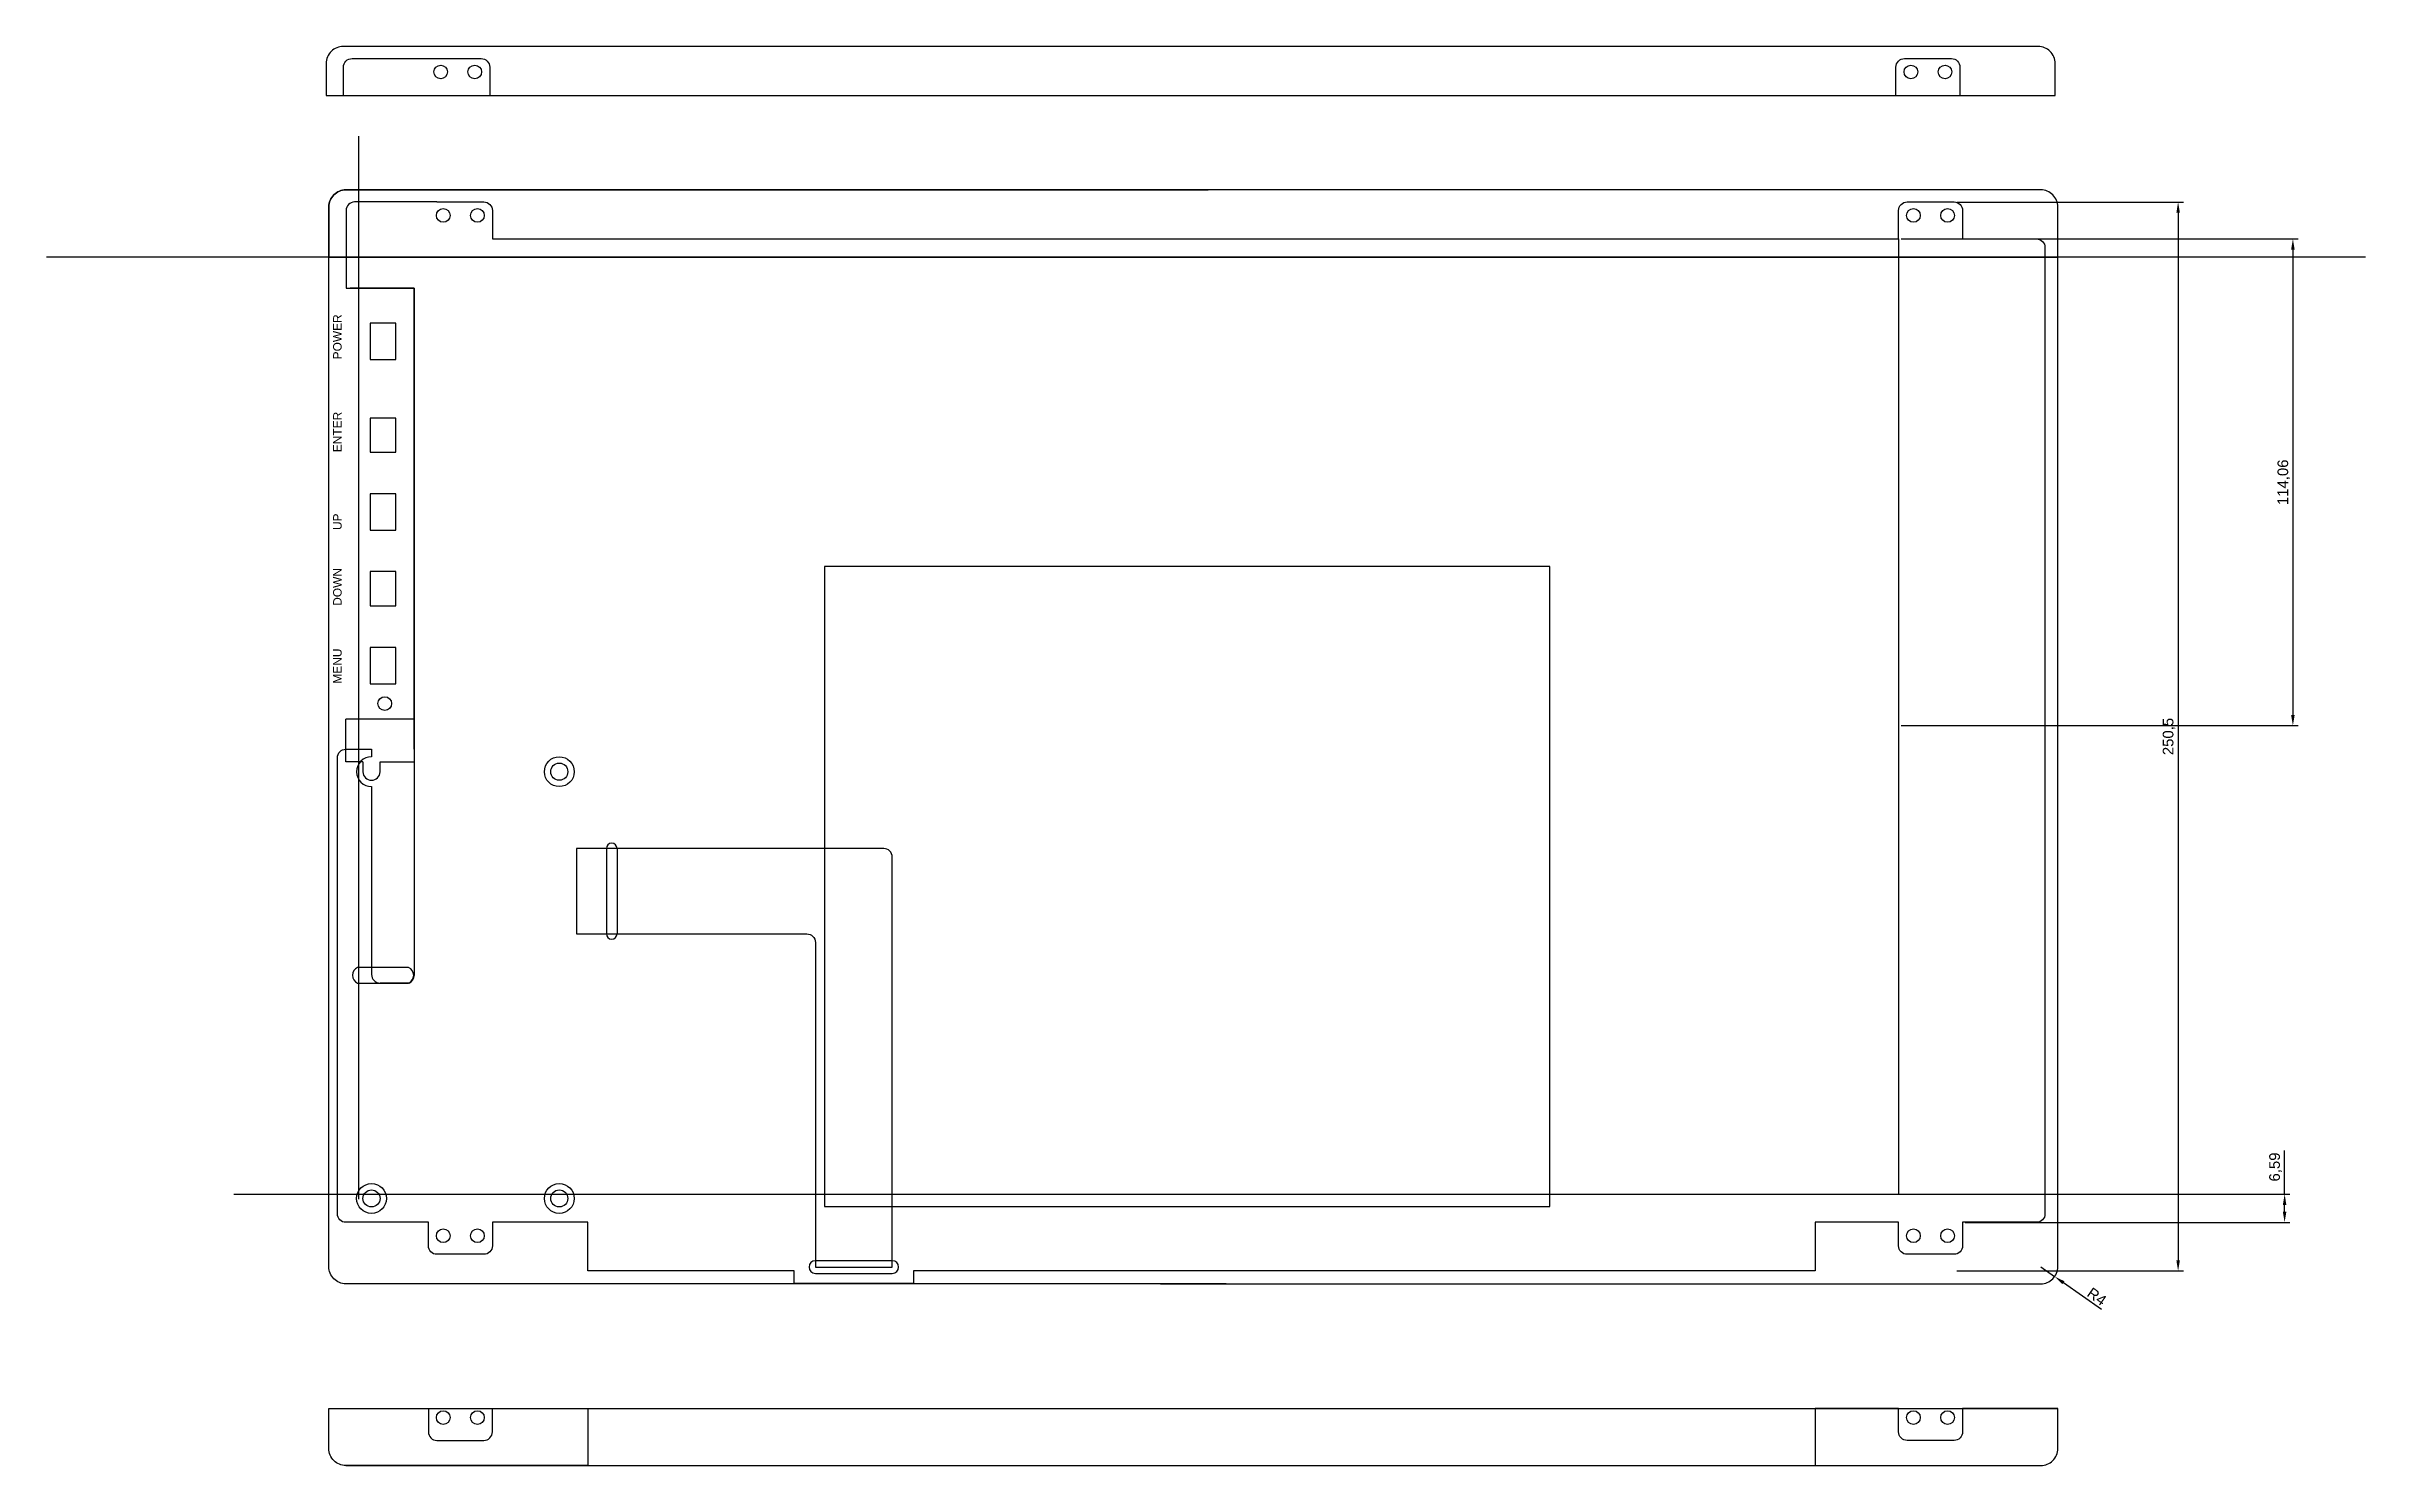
# Model space of a CAD drawing. Header units: millimetres. Extents: x -1635 to 5442, y -1125 to 1353.
# Drawn here: x 2054 to 2597, y -771 to -439 of the extents above; entities that cross this region are included whole.
import ezdxf

# ---------------------------------------------------------------- set-up
doc = ezdxf.new("R2010")
doc.units = ezdxf.units.MM
doc.styles.get("Standard").update_dxf_attribs({"font": 'arial.ttf'})
doc.dimstyles.new('ISO-25', dxfattribs={"dimtxt": 2.5, "dimasz": 2.5, "dimexe": 1.25, "dimexo": 0.625, "dimtad": 1, "dimtxsty": 'Standard', "dimcen": 2.5, "dimadec": 0, "dimazin": 0, "dimtfac": 1, "dimtmove": 0, "dimatfit": 3, "dimfxl": 1, "dimarcsym": 0})

msp = doc.modelspace()

# ---------------------------------------------------------------- texts
for s, p in [('POWER', (2122.804, -511.939)), ('ENTER', (2122.804, -533.689)), ('UP', (2122.804, -551.939)), ('DOWN', (2122.804, -569.689)), ('MENU', (2122.804, -587.939))]:
    msp.add_text(s, height=2, rotation=90).set_placement(p)

# ---------------------------------------------------------------- blocks, each defined once
blk = doc.blocks.new('*D53')
at = {"color": 0, "lineweight": -2, "transparency": 16777216}
for p, q in [((2501.24, -475.07), (2554.38, -475.07)), ((2553.13, -477.57), (2553.13, -723.07)), ((2501.24, -725.57), (2554.38, -725.57))]:
    blk.add_line(p, q, dxfattribs=at)
at = {"color": 0, "transparency": 16777216}
for points in [[(2552.72, -477.57), (2553.55, -477.57), (2553.13, -475.07)], [(2552.72, -723.07), (2553.55, -723.07), (2553.13, -725.57)]]:
    blk.add_solid(points, dxfattribs=at)
at = {"layer": 'Defpoints', "color": 0, "transparency": 16777216}
for p in [(2500.62, -475.07), (2500.62, -725.57), (2553.13, -725.57)]:
    blk.add_point(p, dxfattribs=at)
at = {"color": 0, "transparency": 16777216, "insert": (2551.01, -600.32), "char_height": 2.5, "attachment_point": 5, "rotation": 90}
blk.add_mtext('250,5', dxfattribs=at)
blk = doc.blocks.new('*D54')
at = {"color": 0, "lineweight": -2, "transparency": 16777216}
for p, q in [((2520.93, -724.57), (2524.2, -726.87)), ((2535.16, -734.62), (2526.24, -728.32))]:
    blk.add_line(p, q, dxfattribs=at)
at = {"color": 0, "transparency": 16777216}
blk.add_solid([(2526.48, -727.97), (2526, -728.66), (2524.2, -726.87)], dxfattribs=at)
at = {"layer": 'Defpoints', "color": 0, "transparency": 16777216}
for p in [(2520.93, -724.57), (2524.2, -726.87)]:
    blk.add_point(p, dxfattribs=at)
at = {"color": 0, "transparency": 16777216, "insert": (2534.09, -731.56), "char_height": 2.5, "attachment_point": 5, "rotation": 324.7656}
blk.add_mtext('R4', dxfattribs=at)
blk = doc.blocks.new('*D68')
at = {"color": 0, "lineweight": -2, "transparency": 16777216}
for p, q in [((2488.24, -483.72), (2581.28, -483.72)), ((2580.03, -486.22), (2580.03, -595.28)), ((2488.24, -597.78), (2581.28, -597.78))]:
    blk.add_line(p, q, dxfattribs=at)
at = {"color": 0, "transparency": 16777216}
for points in [[(2579.61, -486.22), (2580.44, -486.22), (2580.03, -483.72)], [(2579.61, -595.28), (2580.44, -595.28), (2580.03, -597.78)]]:
    blk.add_solid(points, dxfattribs=at)
at = {"layer": 'Defpoints', "color": 0, "transparency": 16777216}
for p in [(2487.62, -483.72), (2487.62, -597.78), (2580.03, -597.78)]:
    blk.add_point(p, dxfattribs=at)
at = {"color": 0, "transparency": 16777216, "insert": (2577.9, -540.75), "char_height": 2.5, "attachment_point": 5, "rotation": 90}
blk.add_mtext('114,06', dxfattribs=at)
blk = doc.blocks.new('*D71')
at = {"color": 0, "lineweight": -2, "transparency": 16777216}
for p, q in [((2578.09, -707.58), (2578.09, -697.32)), ((2503.24, -707.58), (2579.34, -707.58)), ((2578.09, -711.67), (2578.09, -710.08)), ((2503.24, -714.17), (2579.34, -714.17))]:
    blk.add_line(p, q, dxfattribs=at)
at = {"color": 0, "transparency": 16777216}
for points in [[(2577.67, -710.08), (2578.5, -710.08), (2578.09, -707.58)], [(2577.67, -711.67), (2578.5, -711.67), (2578.09, -714.17)]]:
    blk.add_solid(points, dxfattribs=at)
at = {"layer": 'Defpoints', "color": 0, "transparency": 16777216}
for p in [(2502.62, -707.58), (2578.09, -707.58), (2502.62, -714.17)]:
    blk.add_point(p, dxfattribs=at)
at = {"color": 0, "transparency": 16777216, "insert": (2575.96, -701.2), "char_height": 2.5, "attachment_point": 5, "rotation": 90}
blk.add_mtext('6,59', dxfattribs=at)

# ---------------------------------------------------------------- dimensions: what is measured, and where the dimension line sits
for base, p1, p2, picture, middle in [((2553.132, -725.565), (2500.619, -475.065), (2500.619, -725.565), '*D53', (2551.005, -600.315)), ((2580.028, -597.775), (2487.619, -483.715), (2487.619, -597.775), '*D68', (2577.901, -540.745)), ((2578.087833403, -707.580139598), (2502.619100418, -714.165139598), (2502.619100418, -707.580139598), '*D71', (2575.960445954, -701.198829912))]:
    dim = msp.add_linear_dim(base=base, p1=p1, p2=p2, angle=90, dimstyle='ISO-25')
    dim.commit()
    dim.dimension.update_dxf_attribs({"geometry": picture, "text_midpoint": middle})
dim = msp.add_radius_dim(center=(2520.934, -724.565), mpoint=(2524.201, -726.873), dimstyle='ISO-25')
dim.commit()
dim.dimension.update_dxf_attribs({"geometry": '*D54', "text_midpoint": (2533.012, -733.096), "dimtype": 164})

# ---------------------------------------------------------------- linework, layer by layer
for p, q in [((2119.191, -450.098), (2524.321, -450.098)), ((2157.579, -450.098), (2487, -450.098)), ((2126.824, -708.745), (2126.824, -459.65)), ((2123.85, -477.065), (2123.85, -495.289)), ((2145.119, -475.065), (2125.85, -475.065)), ((2597.066, -487.97), (2053.615, -487.97)), ((2119.804, -487.97), (2524.934, -487.97)), ((2487.619, -483.715), (2487.619, -597.775)), ((2487.619, -487.97), (2487.619, -707.58)), ((2123.85, -495.289), (2139.804, -495.289)), ((2139.804, -495.289), (2124.804, -495.289)), ((2139.804, -596.289), (2123.804, -596.289)), ((2123.804, -606.289), (2123.804, -596.289)), ((2139.804, -596.289), (2139.804, -606.289)), ((2127.804, -606.289), (2123.804, -606.289)), ((2127.804, -606.289), (2127.804, -608.566)), ((2129.804, -603.289), (2129.804, -605.066)), ((2131.804, -608.566), (2131.804, -606.289)), ((2131.804, -606.289), (2139.804, -606.289)), ((2139.804, -603.289), (2139.804, -656.289)), ((2129.804, -612.066), (2129.804, -656.104)), ((2184.839, -626.566), (2184.839, -646.566)), ((2187.339, -626.566), (2187.339, -646.566)), ((2138.627, -658.104), (2131.804, -658.104)), ((2097.529, -707.58), (2543.872, -707.58)), ((2119.804, -757.779), (2524.934, -757.779)), ((2123.804, -771.178), (2520.934, -771.178))]:
    msp.add_line(p, q)
for points in [[(2487.006, -450.098), (2487.006, -443.448, -0.4142136), (2489.006, -441.448), (2500.006, -441.448, -0.4142136), (2502.006, -443.448), (2502.006, -450.098), (2524.321, -450.098), (2524.321, -442.598, 0.4142136), (2520.321, -438.598), (2490.506, -438.598), (2325.256, -438.598), (2153.006, -438.598), (2123.191, -438.598, 0.4142136), (2119.191, -442.598), (2119.191, -450.098), (2123.236, -450.098), (2123.236, -443.448, -0.4142136), (2125.236, -441.448), (2144.506, -441.448), (2155.506, -441.448, -0.4142136), (2157.506, -443.448), (2157.506, -450.098)], [(2524.934, -487.97), (2524.934, -483.715), (2524.934, -476.215, 0.4142136), (2520.934, -472.215), (2491.119, -472.215), (2325.869, -472.215), (2153.619, -472.215), (2123.804, -472.215, 0.4142136), (2119.804, -476.215), (2119.804, -487.97), (2119.804, -487.97)], [(2330.041, -728.565), (2123.804, -728.565, -0.4142136), (2119.804, -724.565), (2119.804, -476.215, -0.4142136), (2123.804, -472.215), (2153.619, -472.215), (2325.869, -472.215)], [(2314.698, -728.565), (2520.934, -728.565, 0.4142136), (2524.934, -724.565), (2524.934, -476.215, 0.4142136), (2520.934, -472.215), (2491.119, -472.215), (2318.869, -472.215)], [(2145.119, -475.065), (2156.119, -475.065, -0.4142136), (2158.119, -477.065), (2158.119, -483.715), (2487.619, -483.715), (2487.619, -477.065, -0.4142136), (2489.619, -475.065), (2500.619, -475.065, -0.4142136), (2502.619, -477.065), (2502.619, -483.715), (2519.934, -483.715, -0.4142136), (2521.934, -485.715), (2521.934, -712.165, -0.4142136), (2519.934, -714.165), (2502.619, -714.165), (2502.619, -719.665, -0.4142136), (2500.619, -721.665), (2489.619, -721.665, -0.4142136), (2487.619, -719.665), (2487.619, -714.165), (2468.104, -714.165), (2468.104, -725.565), (2256.82, -725.565), (2256.82, -728.465), (2228.819, -728.465), (2228.819, -725.565), (2180.504, -725.565), (2180.504, -714.165), (2158.119, -714.165), (2158.119, -719.665, -0.4142136), (2156.119, -721.665), (2145.119, -721.665, -0.4142136), (2143.119, -719.665), (2143.119, -714.165), (2123.804, -714.165, -0.4142136), (2121.804, -712.165), (2121.804, -605.289, -0.4142136), (2123.804, -603.289), (2129.804, -603.289)], [(2138.627, -658.104, 0.2936761), (2139.804, -656.289, 0.2936761)]]:
    msp.add_lwpolyline(points, format="xyb")
for points in [[(2139.804, -603.289), (2139.804, -495.289)], [(2135.504, -503.439), (2129.504, -503.439), (2129.504, -507.689), (2129.504, -511.939), (2135.504, -511.939)], [(2129.504, -525.689), (2129.504, -529.689), (2129.504, -533.689), (2135.504, -533.689), (2135.504, -525.689)], [(2135.504, -543.439), (2129.504, -543.439), (2129.504, -547.689), (2129.504, -551.939), (2135.504, -551.939)], [(2129.504, -561.689), (2129.504, -565.689), (2129.504, -569.689), (2135.504, -569.689), (2135.504, -561.689)], [(2235.944, -560.446), (2235.944, -710.446), (2405.944, -710.446), (2405.944, -635.446), (2405.944, -560.446)], [(2135.504, -579.439), (2129.504, -579.439), (2129.504, -583.689), (2129.504, -587.939), (2135.504, -587.939)]]:
    msp.add_lwpolyline(points, close=True)
for points in [[(2251.819, -628.566, 0.4142136), (2249.819, -626.566), (2177.804, -626.566), (2177.804, -646.566), (2231.819, -646.566, -0.4142136), (2233.819, -648.566), (2233.819, -724.658), (2251.819, -724.658)], [(2138.504, -658.099, 0.645754), (2138.504, -654.453), (2126.504, -654.453, 0.6457501), (2126.504, -658.099)], [(2233.819, -723.158, 1), (2233.819, -726.158), (2251.819, -726.158, 1), (2251.819, -723.158)], [(2119.804, -757.779), (2143.119, -757.779), (2143.119, -763.279, 0.4142136), (2145.119, -765.279), (2156.119, -765.279, 0.4142136), (2158.119, -763.279), (2158.119, -757.779), (2180.504, -757.779), (2180.504, -771.178), (2123.804, -771.178, -0.4142136), (2119.804, -767.178)], [(2468.104, -771.178), (2520.934, -771.178, 0.4142136), (2524.934, -767.178), (2524.934, -757.779), (2502.619, -757.779), (2502.619, -763.279, -0.4142136), (2500.619, -765.279), (2489.619, -765.279, -0.4142136), (2487.619, -763.279), (2487.619, -757.779), (2468.104, -757.779)]]:
    msp.add_lwpolyline(points, format="xyb", close=True)
for centre, radius in [((2146.006, -444.598), 1.6), ((2154.006, -444.598), 1.6), ((2490.506, -444.598), 1.6), ((2498.506, -444.598), 1.6), ((2146.619, -478.215), 1.6), ((2146.619, -478.215), 1.6), ((2146.619, -478.215), 1.6), ((2146.619, -478.215), 1.6), ((2154.619, -478.215), 1.6), ((2154.619, -478.215), 1.6), ((2154.619, -478.215), 1.6), ((2154.619, -478.215), 1.6), ((2491.119, -478.215), 1.6), ((2491.119, -478.215), 1.6), ((2491.119, -478.215), 1.6), ((2491.119, -478.215), 1.6), ((2499.119, -478.215), 1.6), ((2499.119, -478.215), 1.6), ((2499.119, -478.215), 1.6), ((2499.119, -478.215), 1.6), ((2132.894, -592.589), 1.6), ((2173.804, -608.566), 3.5), ((2173.804, -608.566), 2), ((2129.804, -708.566), 3.5), ((2173.804, -708.566), 3.5), ((2129.804, -708.566), 2), ((2173.804, -708.566), 2), ((2146.619, -717.315), 1.6), ((2146.619, -717.315), 1.6), ((2146.619, -717.315), 1.6), ((2154.619, -717.315), 1.6), ((2154.619, -717.315), 1.6), ((2154.619, -717.315), 1.6), ((2491.119, -717.315), 1.6), ((2491.119, -717.315), 1.6), ((2491.119, -717.315), 1.6), ((2499.119, -717.315), 1.6), ((2499.119, -717.315), 1.6), ((2499.119, -717.315), 1.6), ((2146.619, -759.929), 1.6), ((2154.619, -759.929), 1.6), ((2491.119, -759.929), 1.6), ((2499.119, -759.929), 1.6)]:
    msp.add_circle(centre, radius)
for centre, radius, start, end in [((2125.85, -477.065), 2, 90, 180), ((2129.804, -608.566), 3.5, 90, 270), ((2129.804, -608.566), 2, 180, 0), ((2186.089, -626.566), 1.25, 0, 180), ((2186.089, -646.566), 1.25, 180, 0), ((2131.804, -656.104), 2, 180, 270)]:
    msp.add_arc(centre, radius, start, end)

msp.set_redraw_order([(e.dxf.handle, doc.entitydb.next_handle()) for e in msp.query("TEXT MTEXT ATTDEF DIMENSION ARC_DIMENSION")])  # texts and dimensions are drawn at this point

doc.saveas('drawing.dxf')
